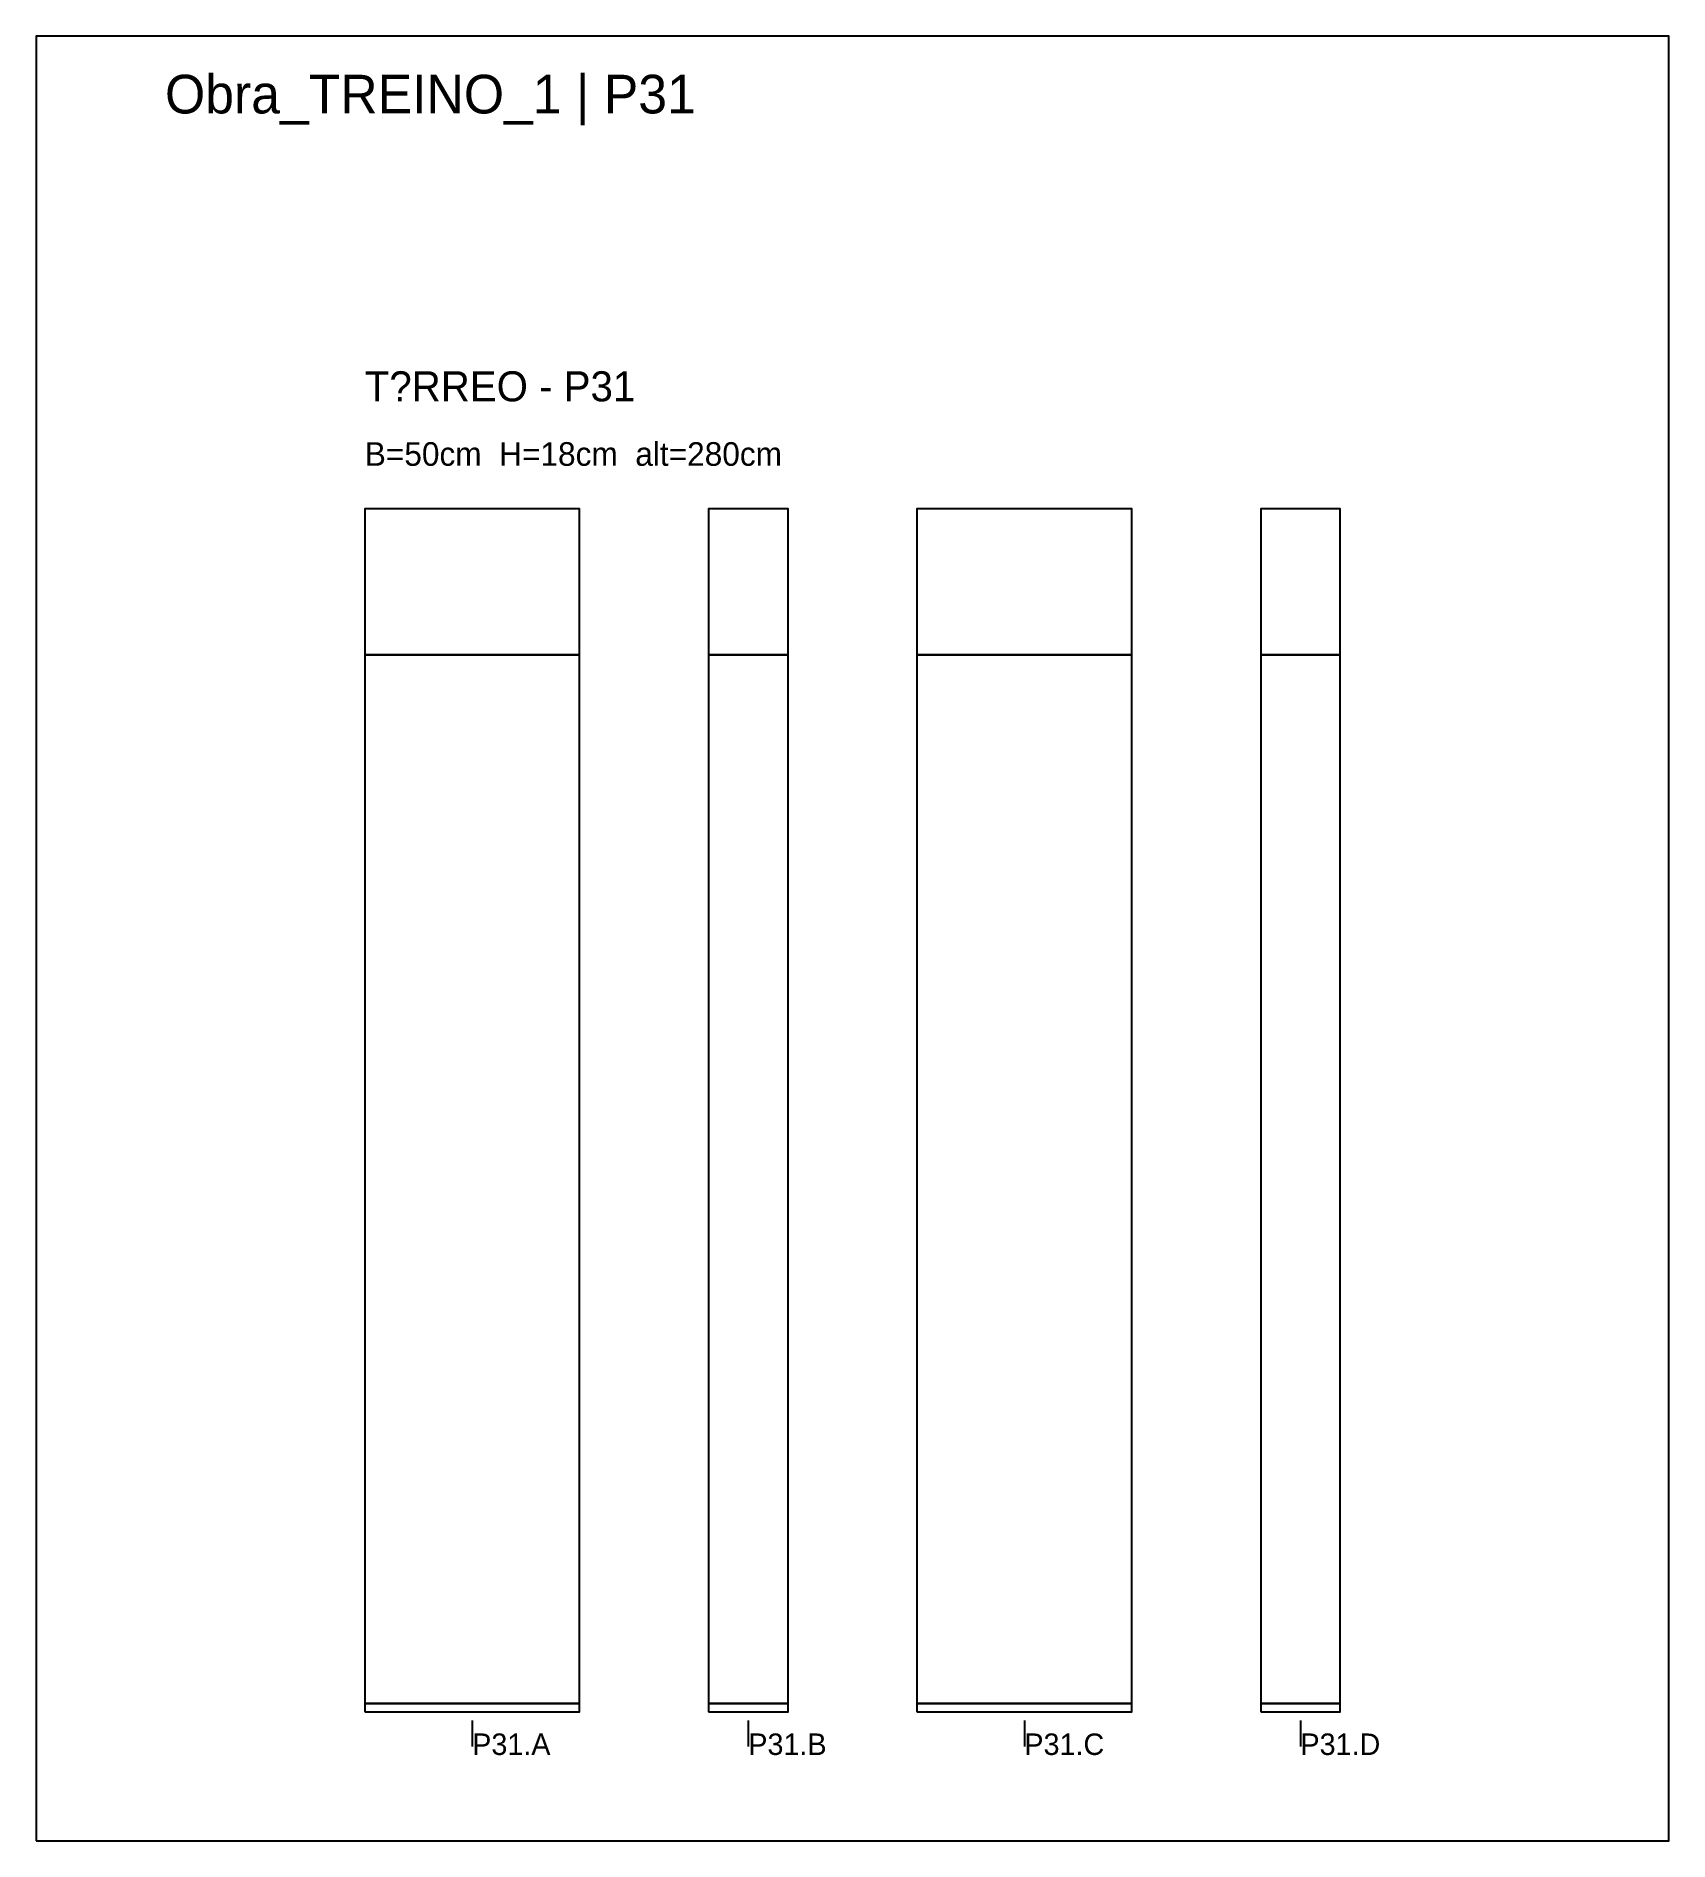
# Model space of a CAD drawing. Header units: metres. Extents: x 0 to 19000, y -21000 to 0.
# Drawn here: x 3800 to 7600, y -16800 to -12600 of the extents above; entities that cross this region are included whole.
import ezdxf

# ---------------------------------------------------------------- set-up
doc = ezdxf.new("R2010")
doc.units = ezdxf.units.M
for name, color, linetype in [('CELL_BORDER', 8, 'Continuous'), ('COTA', 3, 'Continuous'), ('Cota Secao (2x)', 3, 'Continuous'), ('LABEL_ID', 3, 'Continuous'), ('NOMENCLATURA', 1, 'Continuous'), ('Paineis', 7, 'Continuous'), ('Texto Secao', 2, 'Continuous')]:
    doc.layers.add(name, color=color, linetype=linetype)

msp = doc.modelspace()

# ---------------------------------------------------------------- texts
at = {"layer": 'Cota Secao (2x)'}
msp.add_text('B=50cm  H=18cm  alt=280cm', height=55, dxfattribs=at).set_placement((4565, -13600))
at = {"layer": 'LABEL_ID'}
msp.add_text('Obra_TREINO_1 | P31', height=90, dxfattribs=at).set_placement((4100, -12780))
at = {"layer": 'NOMENCLATURA'}
msp.add_text('T?RREO - P31', height=70, dxfattribs=at).set_placement((4565, -13450))
at = {"layer": 'Texto Secao'}
for s, p in [('P31.A', (4815, -16600)), ('P31.B', (5457.5, -16600)), ('P31.C', (6100, -16600)), ('P31.D', (6742.5, -16600))]:
    msp.add_text(s, height=50, dxfattribs=at).set_placement(p)

# ---------------------------------------------------------------- linework, layer by layer
at = {"layer": 'CELL_BORDER'}
msp.add_lwpolyline([(3800, -16800), (7600, -16800), (7600, -12600), (3800, -12600)], close=True, dxfattribs=at)
at = {"layer": 'COTA'}
for p, q in [((4815, -16520), (4815, -16580)), ((5457.5, -16520), (5457.5, -16580)), ((6100, -16520), (6100, -16580)), ((6742.5, -16520), (6742.5, -16580))]:
    msp.add_line(p, q, dxfattribs=at)
at = {"layer": 'Paineis'}
for points in [[(4565, -14040), (5065, -14040), (5065, -13700), (4565, -13700)], [(5365, -14040), (5550, -14040), (5550, -13700), (5365, -13700)], [(5850, -14040), (6350, -14040), (6350, -13700), (5850, -13700)], [(6650, -14040), (6835, -14040), (6835, -13700), (6650, -13700)], [(4565, -16480), (5065, -16480), (5065, -14040), (4565, -14040)], [(5365, -16480), (5550, -16480), (5550, -14040), (5365, -14040)], [(5850, -16480), (6350, -16480), (6350, -14040), (5850, -14040)], [(6650, -16480), (6835, -16480), (6835, -14040), (6650, -14040)], [(4565, -16500), (5065, -16500), (5065, -16480), (4565, -16480)], [(5365, -16500), (5550, -16500), (5550, -16480), (5365, -16480)], [(5850, -16500), (6350, -16500), (6350, -16480), (5850, -16480)], [(6650, -16500), (6835, -16500), (6835, -16480), (6650, -16480)]]:
    msp.add_lwpolyline(points, close=True, dxfattribs=at)

msp.set_redraw_order([(e.dxf.handle, doc.entitydb.next_handle()) for e in msp.query("TEXT MTEXT ATTDEF DIMENSION ARC_DIMENSION")])  # texts and dimensions are drawn at this point

doc.saveas('drawing.dxf')
